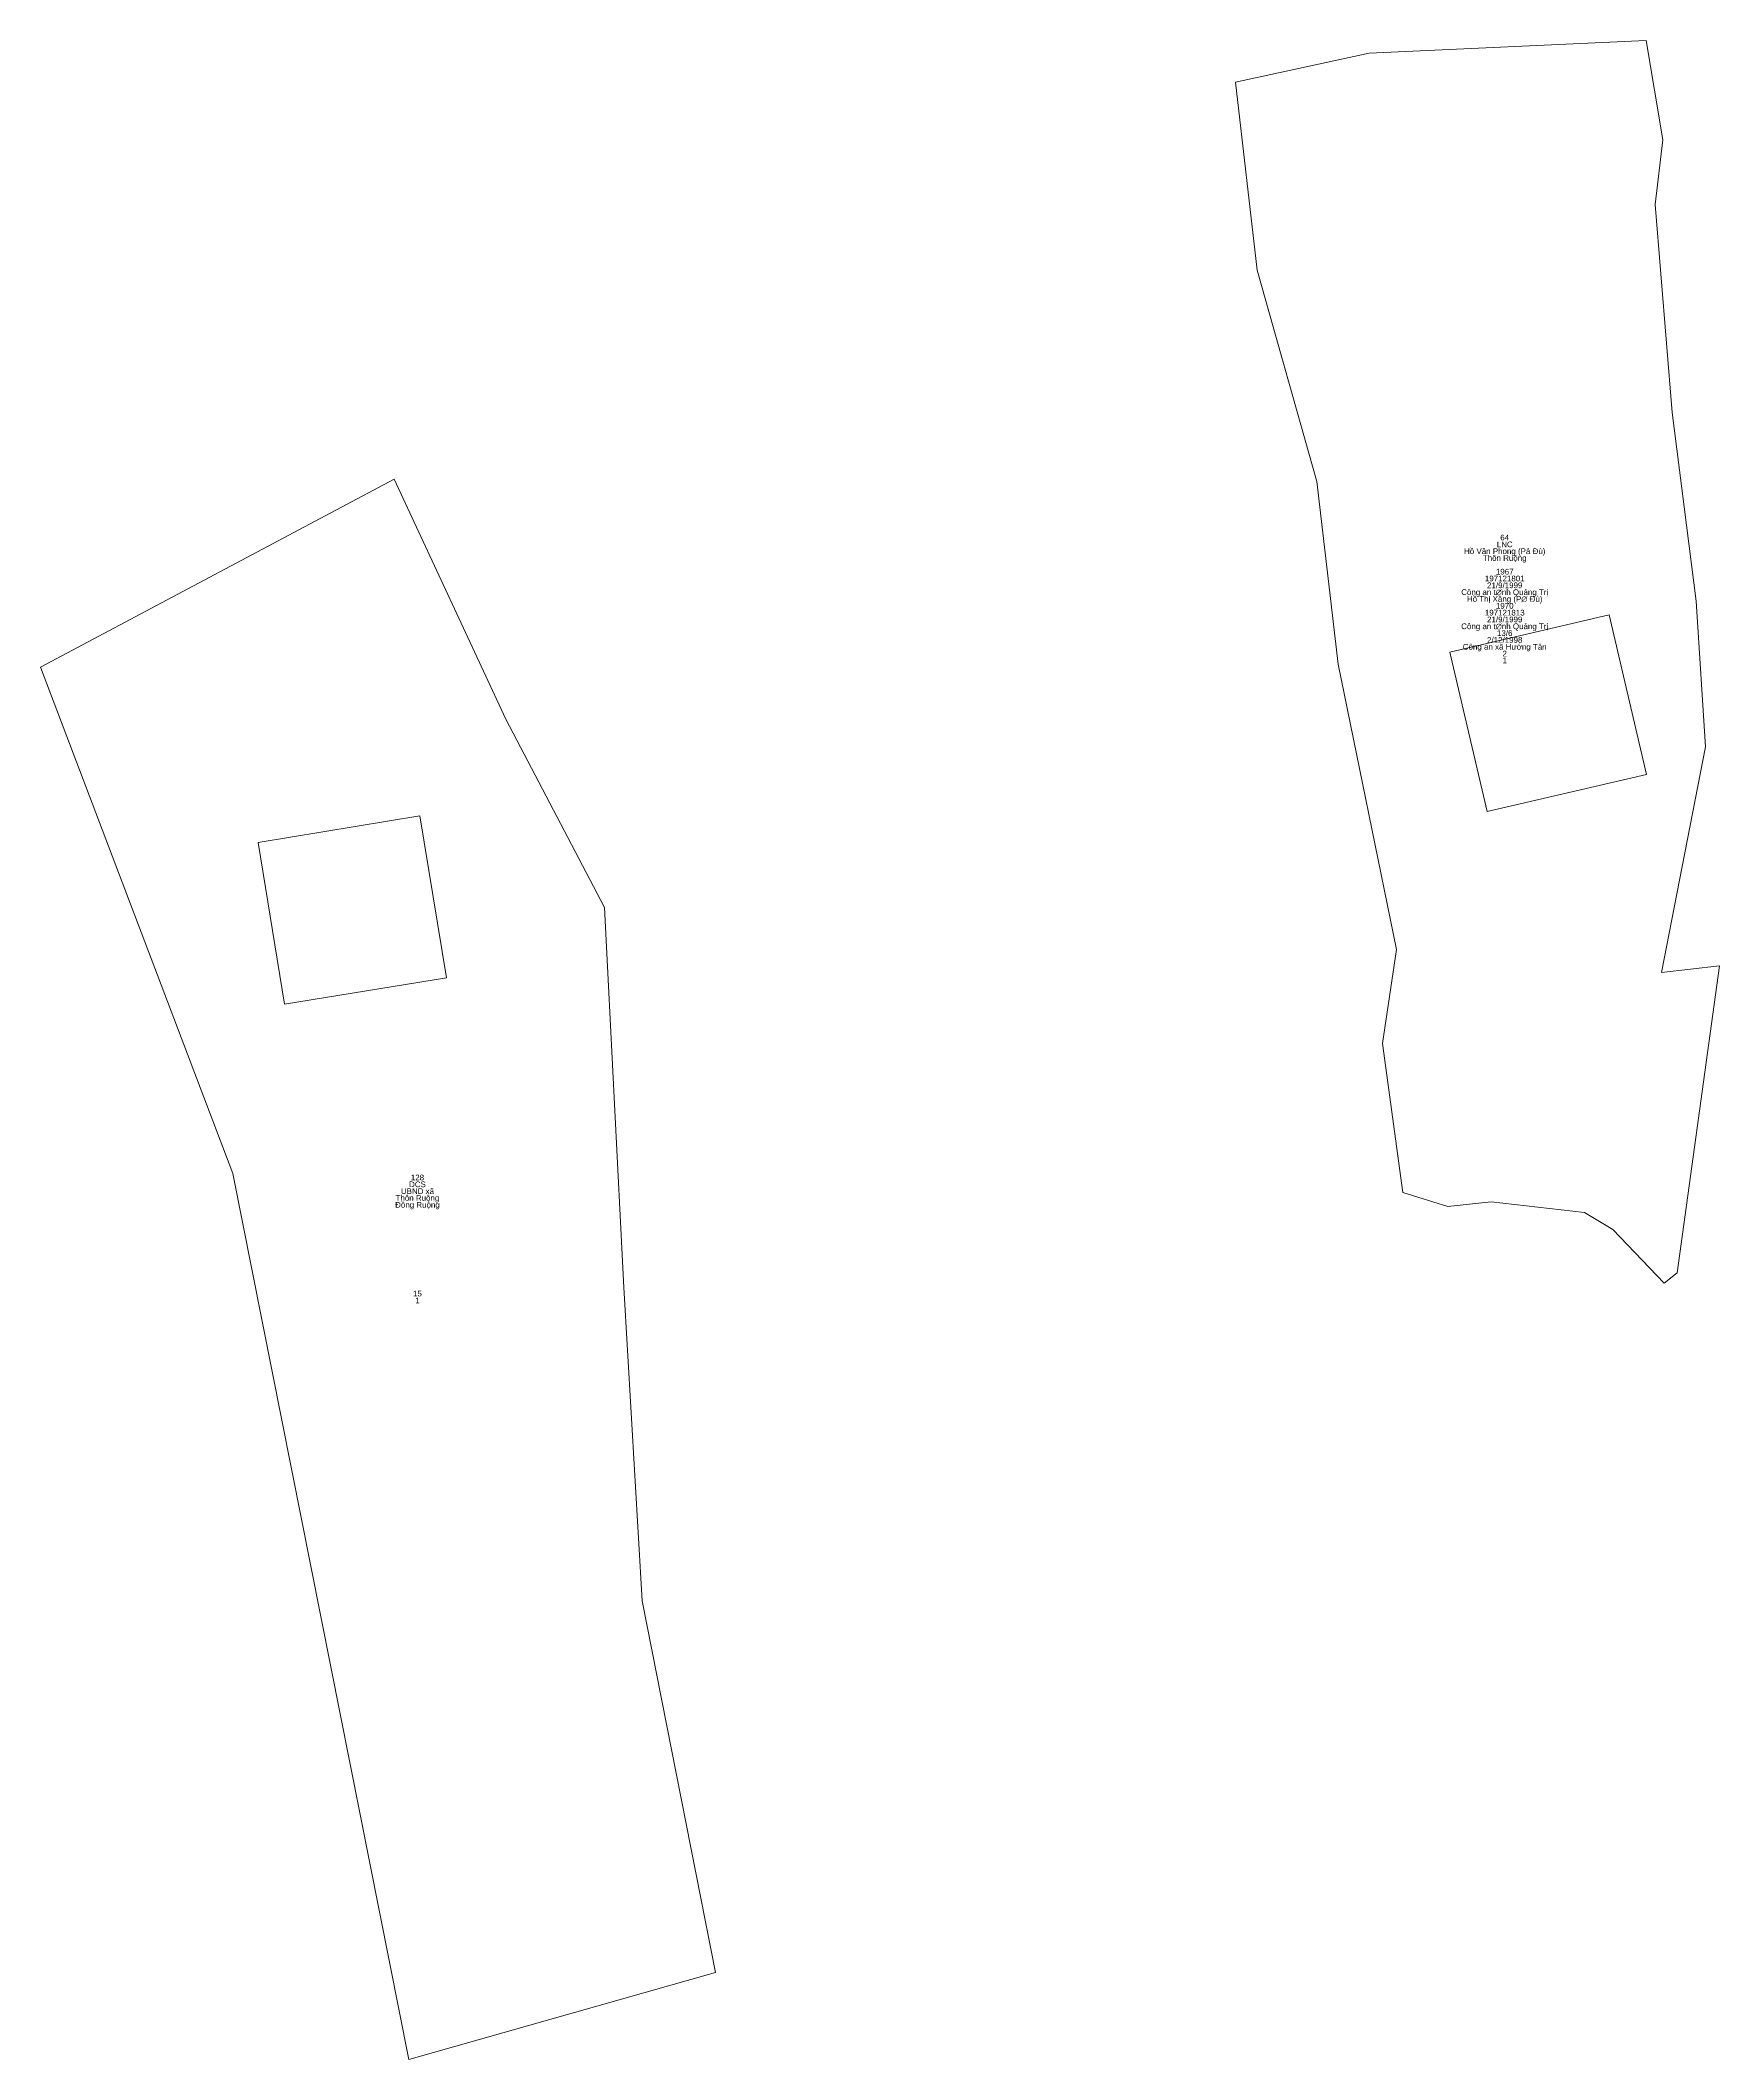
# Model space of a CAD drawing. Header units: metres. Extents: x 543340 to 547552, y 1841809 to 1845220.
# Drawn here: x 547252.7 to 547400.2, y 1841808.7 to 1841986.2 of the extents above; entities that cross this region are included whole.
import ezdxf

# ---------------------------------------------------------------- set-up
doc = ezdxf.new("R2010")
doc.units = ezdxf.units.M
doc.header["$MEASUREMENT"] = 0
for name, color, linetype, lineweight in [('Level 10', 7, 'Continuous', 0), ('Level 15', 7, 'Continuous', 0), ('Level 23', 7, 'Continuous', 0), ('Level 30', 7, 'Continuous', 0), ('Level 32', 7, 'Continuous', 0)]:
    doc.layers.add(name, color=color, linetype=linetype, lineweight=lineweight)
doc.styles.add('Style-Vnarial', font='Vnarial.shx')

msp = doc.modelspace()

# ---------------------------------------------------------------- linework, layer by layer
at = {"layer": 'Level 10', "color": 7, "linetype": 'Continuous', "lineweight": 0}
for p, q in [((547394.53, 1841971.74), (547396.02, 1841953.48)), ((547396.02, 1841953.48), (547398.14, 1841936.9)), ((547400.19, 1841904.83), (547396.46, 1841877.85)), ((547370.57, 1841898.02), (547372.35, 1841884.93)), ((547311.97, 1841816.38), (547285.03, 1841808.72))]:
    msp.add_line(p, q, dxfattribs=at)
at = {"layer": 'Level 10', "color": 7, "linetype": 'Continuous', "lineweight": 0, "flags": 128}
for points in [[(547393.74, 1841986.17), (547395.19, 1841977.42), (547394.53, 1841971.74)], [(547357.65, 1841982.51), (547359.57, 1841965.98), (547364.8, 1841947.4), (547366.68, 1841931.35), (547371.81, 1841906.29), (547370.57, 1841898.02)], [(547398.14, 1841936.9), (547398.95, 1841924.09), (547395.07, 1841904.25), (547400.19, 1841904.83)], [(547372.35, 1841884.93), (547376.31, 1841883.7), (547380.11, 1841884.11), (547388.31, 1841883.17), (547390.81, 1841881.68), (547395.32, 1841876.94), (547396.46, 1841877.85)]]:
    msp.add_lwpolyline(points, dxfattribs=at)
at = {"layer": 'Level 23', "color": 30, "linetype": 'Continuous', "lineweight": 0}
for p, q in [((547283.74, 1841947.62), (547252.65, 1841931.08)), ((547252.65, 1841931.08), (547269.56, 1841886.58)), ((547269.56, 1841886.58), (547285.03, 1841808.72))]:
    msp.add_line(p, q, dxfattribs=at)
at = {"layer": 'Level 23', "color": 30, "linetype": 'Continuous', "lineweight": 0, "flags": 128}
msp.add_lwpolyline([(547357.65, 1841982.51), (547369.39, 1841985.04), (547393.74, 1841986.17)], dxfattribs=at)
at = {"layer": 'Level 30', "color": 1, "lineweight": 0, "flags": 128}
for points in [[(547393.78, 1841921.67), (547379.76, 1841918.39), (547376.48, 1841932.41), (547390.5, 1841935.69), (547393.78, 1841921.67)], [(547271.78, 1841915.68), (547285.99, 1841918.01), (547288.32, 1841903.8), (547274.11, 1841901.47), (547271.78, 1841915.68)]]:
    msp.add_lwpolyline(points, close=True, dxfattribs=at)
at = {"layer": 'Level 32', "color": 3, "linetype": 'Continuous', "lineweight": 0, "flags": 128}
msp.add_lwpolyline([(547283.74, 1841947.62), (547293.55, 1841926.52), (547302.21, 1841909.96), (547303.92, 1841876.56), (547305.53, 1841849.03), (547311.97, 1841816.38)], dxfattribs=at)

# ---------------------------------------------------------------- texts
at = {"layer": 'Level 15', "color": 5, "linetype": 'Continuous', "lineweight": 0, "char_height": 0.5, "attachment_point": 5, "line_spacing_factor": 0.720005, "style": 'Style-Vnarial'}
for s, insert in [('64\\PLNC\\PHå V¨n Phong (P¶ §ï)\\PTh«n Ruéng\\P \\P1967\\P197121801\\P21/9/1999\\PC«ng an t∅nh Qu¶ng TrÞ\\PHå ThÞ X©ng (P∅ §ï)\\P1970\\P197121813\\P21/9/1999\\PC«ng an t∅nh Qu¶ng TrÞ\\P13/6\\P2/12/1998\\PC«ng an x· H\xadíng T©n\\P2\\P1\\P', (547381.31, 1841937.08)), ('128\\PDCS\\PUBND x·\\PTh«n Ruéng\\P§ång Ruéng\\P \\P \\P \\P \\P \\P \\P \\P \\P \\P \\P \\P \\P15\\P1\\P', (547285.78, 1841880.84))]:
    msp.add_mtext(s, dxfattribs=dict(at, insert=insert))

doc.saveas('drawing.dxf')
